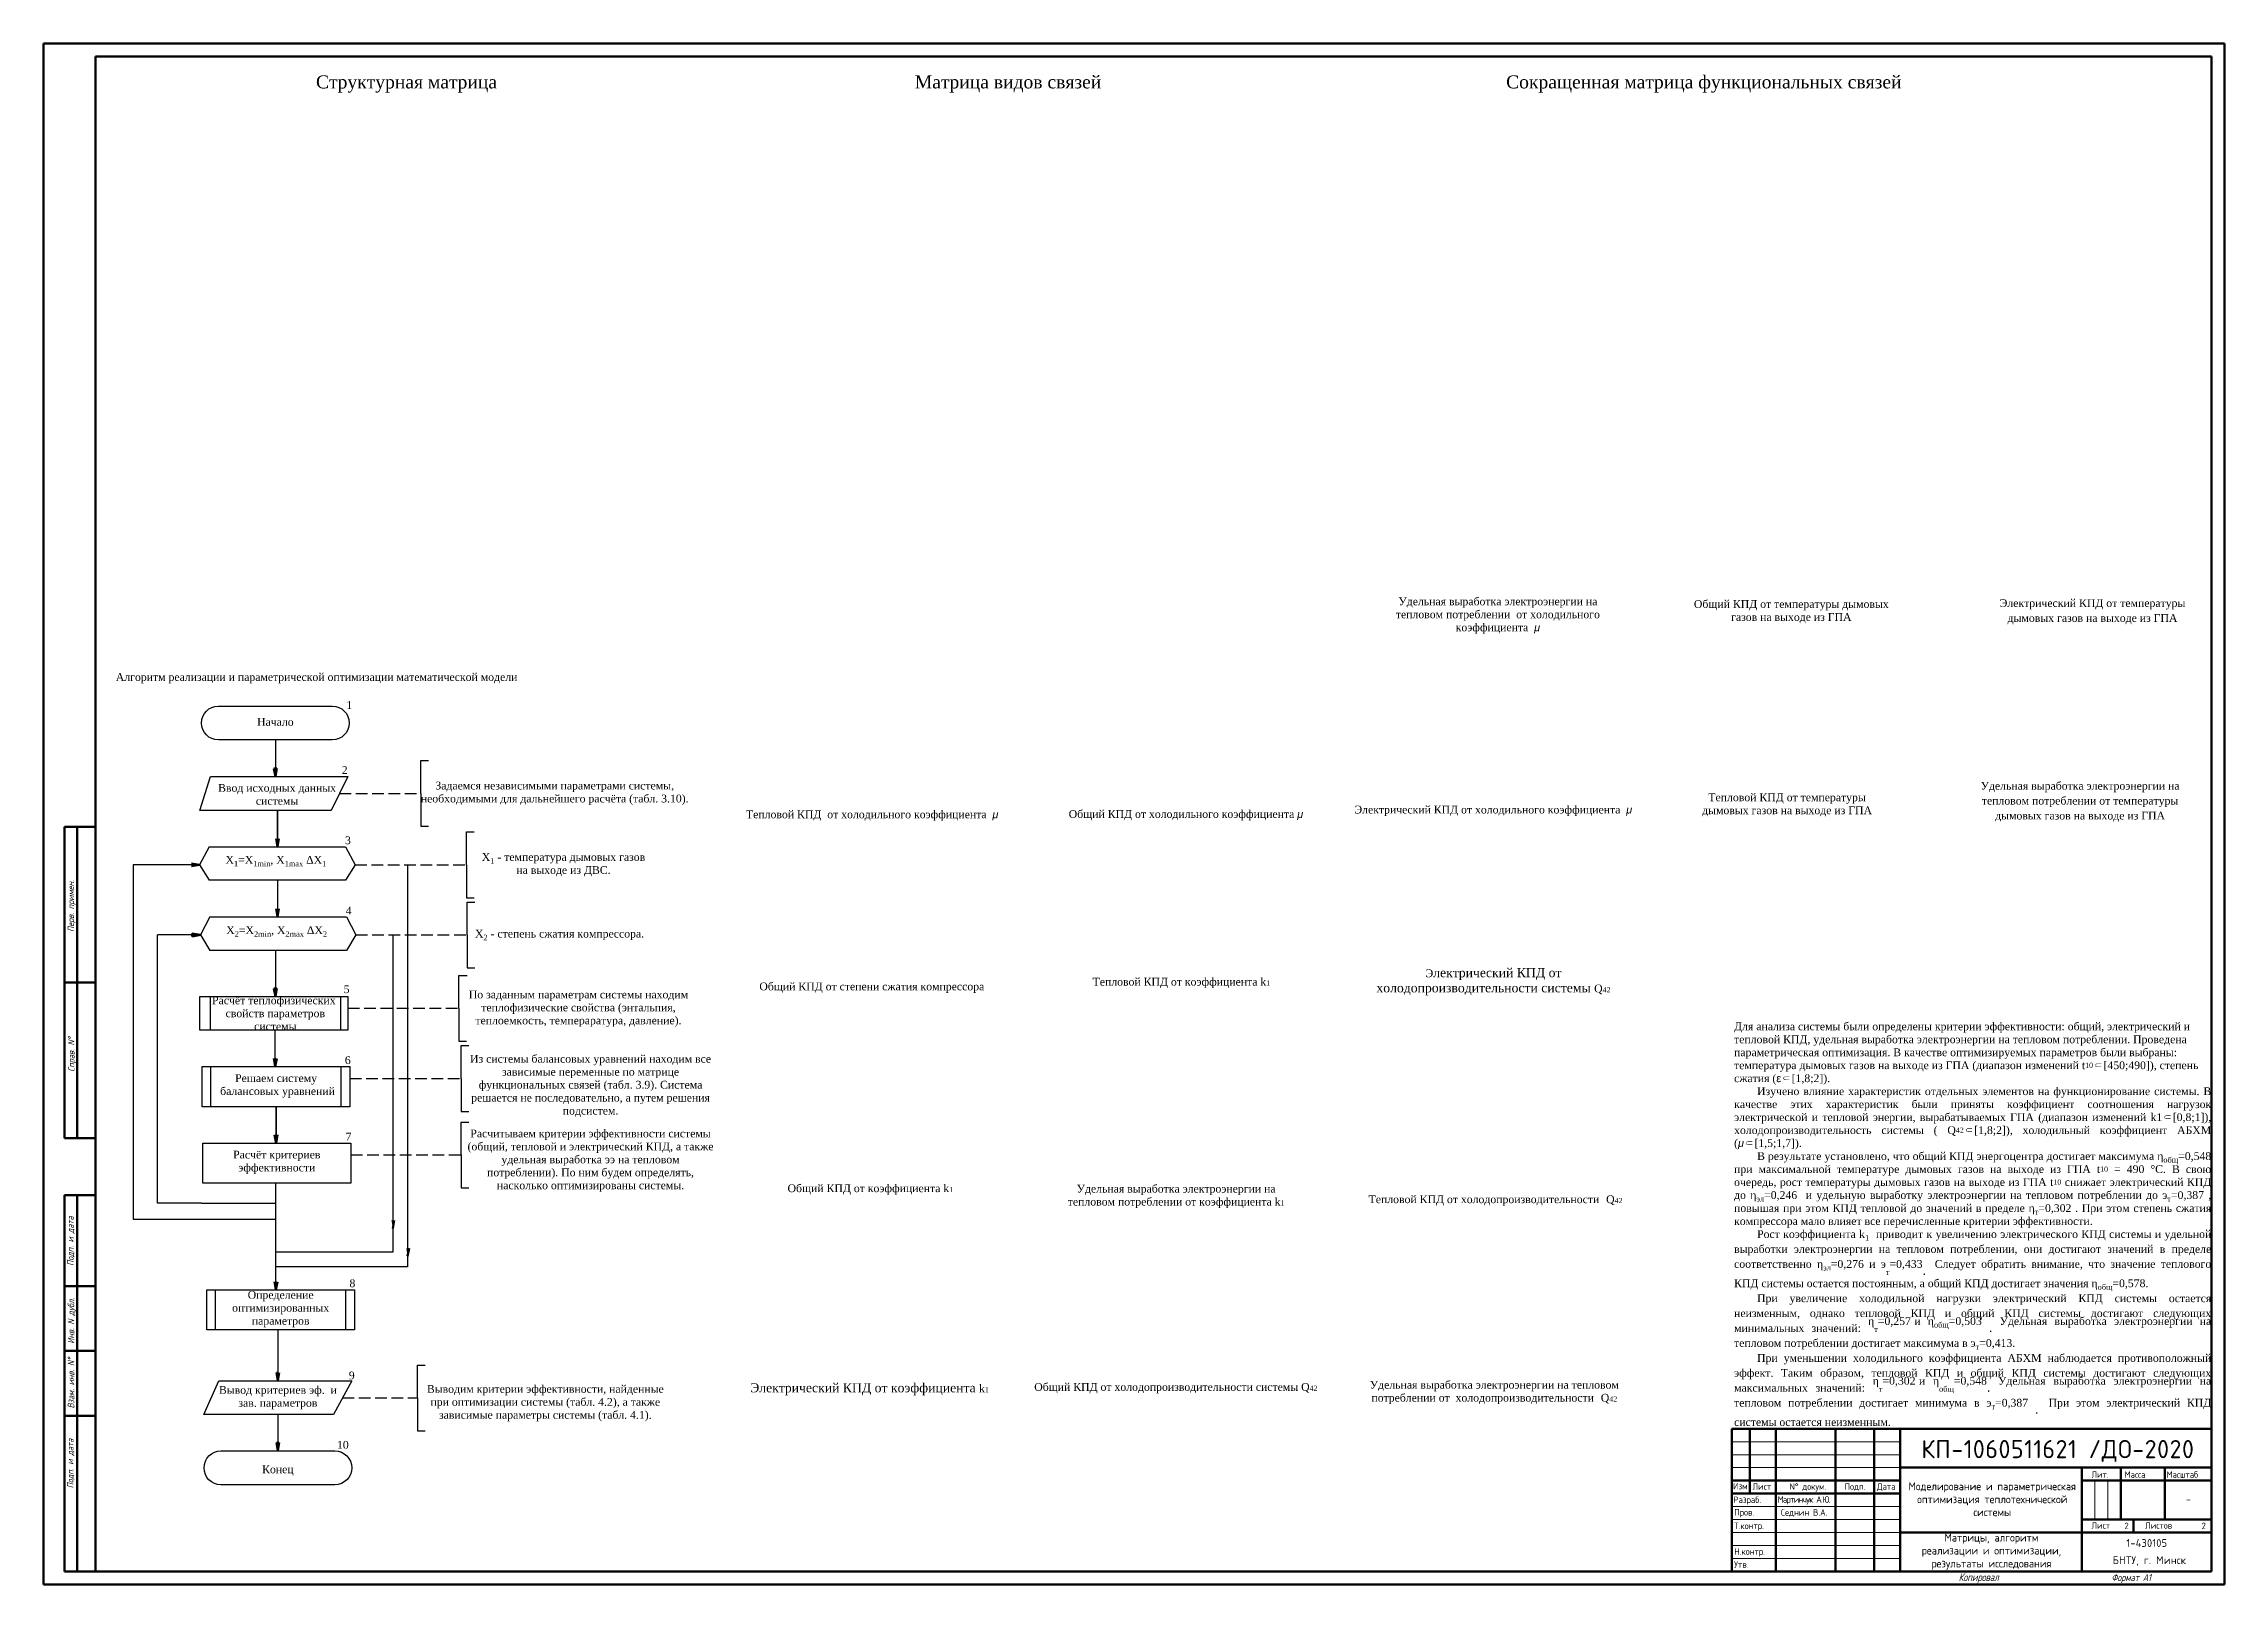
# Model space of a CAD drawing. Extents: x 1596 to 4332, y -1814 to 594.
# Drawn here: x 3160 to 4001, y 0 to 594 of the extents above; entities that cross this region are included whole.
import ezdxf

# ---------------------------------------------------------------- set-up
doc = ezdxf.new("R2010")
doc.units = 0
doc.header["$MEASUREMENT"] = 0
doc.linetypes.add('DASHED', pattern=[7, 5, -2, 0])
doc.linetypes.add('осеваяX2', pattern=[101.6, 63.5, -12.7, 12.7, -12.7])
for name, color, linetype, lineweight in [('block', 7, 'Continuous', 50), ('линии', 7, 'Continuous', 30), ('Основная', 7, 'Continuous', 50), ('основной', 7, 'Continuous', 50), ('Позиции', 7, 'Continuous', 25), ('тонкая', 7, 'Continuous', 15)]:
    doc.layers.add(name, color=color, linetype=linetype, lineweight=lineweight)
doc.layers.add('текст', color=250, linetype='Continuous')
doc.styles.add('ГОСТ 2.304', font='isocpeur.ttf', dxfattribs={"height": 5})
doc.styles.add('МОЙСКИЙ', font='timesi.ttf')
doc.styles.add('Размер', font='GOST_Common.ttf')
doc.styles.add('стиль1', font='romans.shx', dxfattribs={"width": 0.75, "oblique": 15, "height": 3.5})

msp = doc.modelspace()

# ---------------------------------------------------------------- texts
at = {"color": 7, "attachment_point": 1, "style": 'МОЙСКИЙ'}
for s, insert, char_height, width in [('{\\fTimes New Roman|b0|i0|c204|p18;Структурная матрица}', (3265.48, 581.74), 5, 94.1277), ('{\\fTimes New Roman|b0|i0|c204|p18;Матрица видов связей}', (3496.41, 581.74), 5, 94.1277), ('{\\fTimes New Roman|b0|i0|c204|p18;Сокращенная матрица функциональных связей}', (3724.44, 581.74), 5, 170.8128), ('\\pxqc;{\\fTimes New Roman Cyr|b0|i0|c204|p18;\\C256;Удельная выработка электроэнергии на тепловом потреблении  от холодильного коэффициента\\fTimes New Roman|b0|i0|c0|p18;  \\fArial|b0|i1|c0|p34;μ}', (3673.68, 380.47), 3, 95.1929), ('\\pxqc;{\\fTimes New Roman Cyr|b0|i0|c204|p18;\\C256;Общий КПД от температуры дымовых газов на выходе из ГПА}', (3793.25, 379.45), 3, 82.3421), ('\\pxsm1.15,qc;{\\fTimes New Roman Cyr|b0|i0|c204|p18;\\C256;Электрический КПД от температуры дымовых газов на выходе из ГПА}', (3906.93, 379.82), 3, 87.2934), ('\\pxqc,t28;{\\fTimes New Roman|b0|i0|c204|p18;Алгоритм реализации и параметрической оптимизации математической модели}', (3166.07, 351.31), 3, 199.2938), ('\\pxqc;{\\fTimes New Roman Cyr|b0|i0|c204|p18;\\C256;Тепловой КПД от температуры дымовых газов на выходе из ГПА}', (3795.42, 304.93), 3, 74.75), ('\\pxsm1.15,qc;{\\fTimes New Roman Cyr|b0|i0|c204|p18;\\C256;Удельная выработка электроэнергии на тепловом потреблении от температуры дымовых газов на выходе из ГПА}', (3903.32, 309.39), 3, 84.9555), ('\\pxqc;{\\fTimes New Roman Cyr|b0|i0|c204|p18;\\C256;Тепловой КПД  от холодильного коэффициента\\fTimes New Roman|b0|i0|c0|p18;  \\fArial|b0|i1|c0|p34;μ}', (3431.79, 298.36), 3, 96.3608), ('{\\fTimes New Roman Cyr|b0|i0|c204|p18;\\C256;Общий КПД от холодильного коэффициента\\fTimes New Roman|b0|i0|c0|p18; \\fArial|b0|i1|c0|p34;μ}', (3555.76, 298.5), 3, 94.1277), ('\\pxqc;{\\fTimes New Roman Cyr|b0|i0|c204|p18;\\C256;Электрический КПД от холодильного коэффициента\\fTimes New Roman|b0|i0|c0|p18;  \\fArial|b0|i1|c0|p34;μ}', (3665.69, 300.2), 3, 107.6189), ('\\pxqc;{\\fTimes New Roman|b0|i0|c204|p18;\\C256;Э\\fTimes New Roman Cyr|b0|i0|c204|p18;\\H1.16667x;лектрический\\fTimes New Roman|b0|i0|c0|p18; \\fTimes New Roman Cyr|b0|i0|c204|p18;КПД от холодопроизводительности системы \\fTimes New Roman Cyr|b0|i0|c0|p18;\\H0.85714x;Q\\fTimes New Roman Cyr|b0|i0|c204|p18;\\H0.66667x;42}', (3672.5, 237.58), 3, 94.1277), ('\\pxqc;{\\fTimes New Roman Cyr|b0|i0|c204|p18;\\C256;Общий КПД от степени сжатия компрессора}', (3432.77, 232.03), 3, 94.1277), ('\\pxqc;{\\fTimes New Roman Cyr|b0|i0|c204|p18;\\C256;Тепловой КПД от коэффициента \\fTimes New Roman Cyr|b0|i0|c0|p18;k\\H0.66667x;1\\fTimes New Roman Cyr|b0|i0|c204|p18;\\H1.49999x; }', (3552.16, 233.84), 3, 94.1277), ('\\A1;{\\fTimes New Roman|b0|i0|c204|p18;Для анализа системы были определены критерии эффективности: общий, электрический и тепловой КПД, удельная выработка электроэнергии на тепловом потреблении. Проведена параметрическая оптимизация. В качестве оптимизируемых параметров были выбраны: \\fTimes New Roman Cyr|b0|i0|c204|p18;\\C256;температура дымовых газов на выходе из ГПА\\fTimes New Roman|b0|i0|c204|p18; \\C7;(диапазон изменений \\fTimes New Roman|b0|i0|c0|p18;t\\H0.66667x;10\\fTimes New Roman|b0|i0|c204|p18;\\H1.5x;⸦[\\fTimes New Roman|b0|i0|c0|p18;450\\fTimes New Roman|b0|i0|c204|p18;;\\fTimes New Roman|b0|i0|c0|p18;490\\fTimes New Roman|b0|i0|c204|p18;]), степень сжатия (\\fArial|b0|i0|c0|p34;\\C256;ε\\fTimes New Roman|b0|i0|c204|p18;\\C7;⸦[1,8;2]). \\P\\pxi2.95417,qj;Изучено влияние характеристик отдельных элементов на функционирование системы. В качестве этих характеристик были приняты коэффициент \\fTimes New Roman Cyr|b0|i0|c204|p18;\\C256;соотношения нагрузок электрической и тепловой энергии, вырабатываемых ГПА\\fTimes New Roman|b0|i0|c204|p18;\\C7; (диапазон изменений \\fTimes New Roman|b0|i0|c0|p18;k1\\fTimes New Roman|b0|i0|c204|p18;⸦[0,8;1])\\C256;,\\C7; \\fTimes New Roman Cyr|b0|i0|c204|p18;\\C256;холодопроизводительность системы\\fTimes New Roman|b0|i0|c204|p18;\\C7; ( \\fTimes New Roman|b0|i0|c0|p18;Q\\fTimes New Roman|b0|i0|c204|p18;\\H0.66667x;42\\H1.5x;⸦[1,8;2]), \\fTimes New Roman Cyr|b0|i0|c204|p18;\\C256;холодильный коэффициент АБХМ \\fTimes New Roman|b0|i0|c204|p18;\\C7;(\\fArial|b0|i1|c0|p34;\\C256;μ\\fTimes New Roman|b0|i0|c204|p18;\\C7;⸦[1,5;1,7])\\fTimes New Roman Cyr|b0|i0|c204|p18;\\C256;. \\fTimes New Roman|b0|i0|c204|p18;\\C7;\\PВ результате установлено, что общий КПД энергоцентра достигает максимума \\fTimes New Roman|b0|i0|c0|p18;η\\fTimes New Roman|b0|i0|c204|p18;\\H0.7x;\\S^ общ;\\H1.42857x;=0,548 \\fTimes New Roman Cyr|b0|i0|c204|p18;\\C256;при максимальной температуре дымовых газов на выходе из ГПА \\fTimes New Roman|b0|i0|c0|p18;\\H0.99999x;\\C7;t\\H0.66667x;10\\H1.50001x;\\C256; \\fTimes New Roman|b0|i0|c204|p18;= 490 \\fTimes New Roman|b0|i0|c0|p18;%%D\\fTimes New Roman|b0|i0|c204|p18;С\\fTimes New Roman|b0|i0|c0|p18;. \\fTimes New Roman Cyr|b0|i0|c204|p18;В свою очередь, рост температуры дымовых газов на выходе из ГПА \\fTimes New Roman|b0|i0|c0|p18;\\H0.99999x;\\C7;t\\H0.66667x;10\\fTimes New Roman|b0|i0|c204|p18;\\H1.50001x;\\C256; \\fTimes New Roman Cyr|b0|i0|c204|p18;снижает электрический КПД до \\fTimes New Roman|b0|i0|c0|p18;\\C7;η\\fTimes New Roman|b0|i0|c204|p18;\\H0.7x;\\S^ эл;\\H1.42857x;=0,246\\fTimes New Roman Cyr|b0|i0|c204|p18;\\C256;  и удельную выработку электроэнергии на тепловом потреблении до \\fTimes New Roman|b0|i0|c204|p18;\\C7;э\\H0.7x;\\S^ т;\\H1.42857x;=0,387\\fTimes New Roman|b0|i0|c0|p18;\\C256; , \\fTimes New Roman Cyr|b0|i0|c204|p18;повышая при этом КПД тепловой до значений в пределе \\fTimes New Roman|b0|i0|c0|p18;\\C7;η\\fTimes New Roman|b0|i0|c204|p18;\\H0.7x;\\S^ т;\\H1.42857x;=0,302\\fTimes New Roman|b0|i0|c0|p18;\\C256; . \\fTimes New Roman Cyr|b0|i0|c204|p18;При\\fTimes New Roman|b0|i0|c0|p18; \\fTimes New Roman Cyr|b0|i0|c204|p18;этом степень сжатия компрессора мало влияет все перечисленные критерии эффективности.\\P\\psm1.15;\\H0.99999x;Рост коэффициента \\fTimes New Roman|b0|i0|c0|p18;\\H1.00001x;\\C7;k\\fTimes New Roman|b0|i0|c204|p18;\\H0.7x;\\S^ 1;\\fTimes New Roman Cyr|b0|i0|c204|p18;\\H1.42856x;\\C256;  приводит к увеличению электрического КПД системы и удельной выработки электроэнергии на тепловом потреблении, они достигают значений в пределе соответственно\\fTimes New Roman Cyr|b0|i0|c0|p18; \\fTimes New Roman|b0|i0|c0|p18;\\H1.00001x;\\C7;η\\fTimes New Roman|b0|i0|c204|p18;\\H0.7x;\\S^ эл;\\H1.42857x;=0,2\\fTimes New Roman|b0|i0|c0|p18;76\\fTimes New Roman Cyr|b0|i0|c0|p18;\\H0.99999x;\\C256; \\fTimes New Roman Cyr|b0|i0|c204|p18;и\\fTimes New Roman Cyr|b0|i0|c0|p18; \\fTimes New Roman|b0|i0|c204|p18;\\H1.00001x;\\C7;э\\H0.7x;\\S^ т;\\H1.42857x;=0,\\fTimes New Roman|b0|i0|c0|p18;433\\H1.16666x;\\C256;\\S^ . ;\\fTimes New Roman|b0|i0|c204|p18;\\H0.85714x; \\fTimes New Roman Cyr|b0|i0|c204|p18;\\H1x;Следует обратить внимание, что значение теплового КПД системы остается постоянным, а общий КПД достигает значения \\fTimes New Roman|b0|i0|c0|p18;\\H1.00001x;\\C7;η\\fTimes New Roman|b0|i0|c204|p18;\\H0.7x;\\S^ общ;\\H1.42857x;=0,578.\\P\\pi2.95417;\\A0;\\fTimes New Roman Cyr|b0|i0|c204|p18;\\H0.99999x;\\C256;При увеличение холодильной нагрузки электрический КПД системы остается неизменным, однако тепловой КПД и общий КПД системы достигают следующих минимальных значений: \\A1;\\fTimes New Roman|b0|i0|c0|p18;\\H1.00001x;\\C7;η\\fTimes New Roman|b0|i0|c204|p18;\\H0.7x;\\S^ т;\\H1.42857x;=0,257\\fTimes New Roman|b0|i0|c0|p18;\\H1.16666x;\\C256;\\S^  ;\\fTimes New Roman Cyr|b0|i0|c204|p18;\\H0.85714x;и \\fTimes New Roman|b0|i0|c0|p18;\\H1.00001x;\\C7;η\\fTimes New Roman|b0|i0|c204|p18;\\H0.7x;\\S^ общ;\\H1.42857x;=0,503\\fTimes New Roman Cyr|b0|i0|c204|p18;\\H0.99999x;\\C256; \\fTimes New Roman|b0|i0|c0|p18;\\H1.16667x;\\S^ .;\\fTimes New Roman Cyr|b0|i0|c204|p18;\\H0.85714x; Удельная выработка электроэнергии на тепловом потреблении достигает максимума в \\fTimes New Roman|b0|i0|c204|p18;\\H1.00001x;\\C7;э\\H0.7x;\\S^ т;\\H1.42857x;=0,\\fTimes New Roman|b0|i0|c0|p18;4\\fTimes New Roman|b0|i0|c204|p18;1\\fTimes New Roman|b0|i0|c0|p18;3\\fTimes New Roman Cyr|b0|i0|c204|p18;\\H0.99999x;\\C256;.\\fTimes New Roman|b0|i0|c204|p18;\\P\\A0;\\fTimes New Roman Cyr|b0|i0|c204|p18;При уменьшении холодильного коэффициента АБХМ наблюдается противоположный эффект. Таким образом, тепловой КПД и общий КПД системы достигают следующих максимальных значений: \\A1;\\fTimes New Roman|b0|i0|c0|p18;\\H1.00001x;\\C7;η\\fTimes New Roman|b0|i0|c204|p18;\\H0.7x;\\S^ т;\\H1.42857x;=0,302\\fTimes New Roman|b0|i0|c0|p18;\\H1.16666x;\\C256;\\S^  ;\\fTimes New Roman Cyr|b0|i0|c204|p18;\\H0.85714x;и \\fTimes New Roman|b0|i0|c0|p18;\\H1.00001x;\\C7;η\\fTimes New Roman|b0|i0|c204|p18;\\H0.7x;\\S^ общ;\\H1.42857x;=0,548\\fTimes New Roman|b0|i0|c0|p18;\\H1.16666x;\\C256;\\S^ .;\\fTimes New Roman Cyr|b0|i0|c204|p18;\\H0.85714x; Удельная выработка электроэнергии на тепловом потреблении достигает минимума в \\fTimes New Roman|b0|i0|c204|p18;\\H1.00001x;\\C7;э\\H0.7x;\\S^ т;\\H1.42857x;=0,387\\fTimes New Roman Cyr|b0|i0|c204|p18;\\H0.99999x;\\C256; \\fTimes New Roman|b0|i0|c0|p18;\\H1.16667x;\\S^ . ;\\fTimes New Roman|b0|i0|c204|p18;\\H0.85714x; \\fTimes New Roman Cyr|b0|i0|c204|p18;При этом электрический КПД системы остается неизменным.}', (3812.36, 216.63), 3, 181.4533), ('\\pxsm1.15,qc;{\\fTimes New Roman|b0|i0|c204|p18; \\fTimes New Roman Cyr|b0|i0|c204|p18;\\C256;Общий КПД от коэффициента \\fTimes New Roman Cyr|b0|i0|c0|p18;k\\H0.66667x;1}', (3431.63, 154.21), 3, 94.1277), ('\\pxqc;{\\fTimes New Roman Cyr|b0|i0|c204|p18;\\C256;Удельная выработка электроэнергии на тепловом потреблении от коэффициента \\fTimes New Roman Cyr|b0|i0|c0|p18;k\\H0.66667x;1\\fTimes New Roman Cyr|b0|i0|c204|p18;\\H1.49999x; }', (3552.16, 154.05), 3, 90.0578), ('\\pxqc;{\\fTimes New Roman Cyr|b0|i0|c204|p18;\\C256;Тепловой КПД от холодопроизводительности\\H1.16667x;  \\fTimes New Roman Cyr|b0|i0|c0|p18;\\H0.85714x;Q\\fTimes New Roman Cyr|b0|i0|c204|p18;\\H0.66667x;42}', (3672.5, 149.97), 3, 95.7478), ('\\pxqc;{\\fTimes New Roman|b0|i0|c204|p18; \\fTimes New Roman Cyr|b0|i0|c204|p18;\\H1.16667x;\\C256;Электрический КПД от коэффициента \\fTimes New Roman Cyr|b0|i0|c0|p18;\\H0.85714x;k\\H0.66667x;1\\fTimes New Roman Cyr|b0|i0|c204|p18;\\H1.75x; }', (3431.32, 77.55), 3, 94.1277), ('\\pxqc;{\\fTimes New Roman Cyr|b0|i0|c204|p18;\\C256;Общий КПД от холодопроизводительности системы \\fTimes New Roman Cyr|b0|i0|c0|p18;Q\\fTimes New Roman Cyr|b0|i0|c204|p18;\\H0.66667x;42\\fTimes New Roman|b0|i0|c0|p18;\\H1.75x; }', (3543.47, 77.61), 3, 107.2463), ('\\pxqc;{\\fTimes New Roman|b0|i0|c204|p18;\\C256;Удельная выработка электроэнергии на тепловом потреблении от \\fTimes New Roman Cyr|b0|i0|c204|p18; холодопроизводительности\\H1.16667x;  \\fTimes New Roman Cyr|b0|i0|c0|p18;\\H0.85714x;Q\\fTimes New Roman Cyr|b0|i0|c204|p18;\\H0.66667x;42}', (3672.5, 78.46), 3, 94.7939)]:
    msp.add_mtext(s, dxfattribs=dict(at, insert=insert, char_height=char_height, width=width))
at = {"attachment_point": 1, "style": 'Размер'}
for s, width, insert, char_height in [('{\\fGOST Common|b0|i0|c204|p34;\\T0.75;Мартинчук А.Ю.}', 45.3258, (3829.14, 33.98), 2.5), ('Седнин В.А.', 45.3258, (3830.43, 28.98), 2.5), ('-', 45.3258, (3986.6, 34.37), 3), ('\\pxqc;Матрицы, алгоритм \\Pреализации и оптимизации,\\Pрезультаты исследования', 69.2254, (3876.99, 19.51), 3), ('2', 45.3258, (3962.9, 23.79), 2.5), ('2', 45.3258, (3992.66, 23.79), 2.5)]:
    msp.add_mtext_dynamic_manual_height_columns(s, width=width, gutter_width=50, heights=[0], dxfattribs=dict(at, insert=insert, char_height=char_height))
at = {"layer": 'Основная', "color": 7, "style": 'стиль1', "oblique": 15, "width": 0.75}
for s, p in [('Перв. примен.', (3172.19, 251.51)), ('Справ. N%%d', (3172.35, 197.63)), ('Подп. и дата', (3172.01, 122.77)), ('Инв. N дубл.', (3172.26, 92.75)), ('Взам. инв. N%%d', (3172.26, 67.82)), ('Подп. и дата', (3171.96, 37.03))]:
    msp.add_text(s, height=2.5, rotation=90, dxfattribs=at).set_placement(p)
at = {"layer": 'Позиции', "char_height": 3, "attachment_point": 5, "style": 'ГОСТ 2.304'}
for s, width, heights, insert in [('{\\fTimes New Roman|b0|i0|c204|p18;1}', 20.9174, [0], (3278.3, 339.01)), ('{\\fTimes New Roman|b0|i0|c204|p18;Начало}', 20.9174, [0], (3249.81, 332.48)), ('{\\fTimes New Roman|b0|i0|c204|p18;2}', 20.9174, [0], (3276.55, 313.95)), ('{\\fTimes New Roman|b0|i0|c204|p18;Ввод исходных данных системы}', 51.0624, [0], (3250.47, 304.54)), ('{\\fTimes New Roman|b0|i0|c204|p18;Задаемся независимыми параметрами системы, необходимыми для дальнейшего расчёта (табл. 3.10). }', 107.2419, [0], (3357.53, 304.97)), ('{\\fTimes New Roman|b0|i0|c204|p18;3}', 20.9174, [0], (3277.8, 286.84)), ('\\A1;{\\fTimes New Roman|b0|i0|c204|p18;X\\H0.7x;\\S^ 1;\\H1.42857x;=X\\H0.7x;\\S^ 1min;\\H1.42857x;, X\\H0.7x;\\S^ 1max;\\H1.42857x; ΔX\\H0.7x;\\S^ 1;}', 81.4124, [0], (3250.02, 278.82)), ('\\A1;{\\fTimes New Roman|b0|i0|c204|p18;X\\H0.7x;\\S^ 1;\\H1.42857x; - температура дымовых газов на выходе из ДВС.}', 66.8694, [0], (3360.92, 277.43)), ('{\\fTimes New Roman|b0|i0|c204|p18;4}', 20.9174, [0], (3278.09, 259.77)), ('\\A1;{\\fTimes New Roman|b0|i0|c204|p18;X\\H0.7x;\\S^ 2;\\H1.42857x;=X\\H0.7x;\\S^ 2min;\\H1.42857x;, X\\H0.7x;\\S^ 2max;\\H1.42857x; ΔX\\H0.7x;\\S^ 2;}', 81.4124, [0], (3250.31, 251.71)), ('\\A1;{\\fTimes New Roman|b0|i0|c204|p18;X\\H0.7x;\\S^ 2;\\H1.42857x; - степень сжатия компрессора.}', 82.8352, [4.23], (3359.4, 250.36)), ('{\\fTimes New Roman|b0|i0|c204|p18;5}', 20.9174, [0], (3277.28, 229.43)), ('{\\fTimes New Roman|b0|i0|c204|p18;По заданным параметрам системы находим теплофизические свойства (энтальпия, теплоемкость, темпераратура, давление).}', 95.4259, [0], (3366.7, 221.93)), ('{\\fTimes New Roman|b0|i0|c204|p18;Расчёт теплофизических\\P свойств параметров\\P системы}', 81.4124, [0], (3249.22, 220.13)), ('{\\fTimes New Roman|b0|i0|c204|p18;6}', 20.9174, [0], (3277.74, 202.1)), ('{\\fTimes New Roman|b0|i0|c204|p18;Из системы балансовых уравнений находим все зависимые переменные по матрице функциональных связей (табл. 3.9). Система решается не последовательно, а путем решения подсистем.}', 95.4259, [0], (3371.36, 192.19)), ('{\\fTimes New Roman|b0|i0|c204|p18;Решаем систему\\P балансовых уравнений}', 81.4124, [0], (3250.08, 192.18)), ('{\\fTimes New Roman|b0|i0|c204|p18;7}', 20.9174, [0], (3278.03, 172.65)), ('{\\fTimes New Roman|b0|i0|c204|p18;Расчитываем критерии эффективности системы (общий, тепловой и электрический КПД, а также удельная выработка ээ на тепловом потреблении). По ним будем определять, насколько оптимизированы системы.}', 95.4259, [0], (3371.35, 163.35)), ('{\\fTimes New Roman|b0|i0|c204|p18;Расчёт критериев \\Pэффективности}', 81.4124, [0], (3250.36, 162.72)), ('{\\fTimes New Roman|b0|i0|c204|p18;Определение \\Pоптимизированных\\Pпараметров}', 81.4124, [0], (3251.85, 106.14)), ('{\\fTimes New Roman|b0|i0|c204|p18;8}', 20.9174, [0], (3279.51, 116.06)), ('{\\fTimes New Roman|b0|i0|c204|p18;Вывод критериев эф.  и зав. параметров}', 50.2315, [0], (3250.78, 71.98)), ('{\\fTimes New Roman|b0|i0|c204|p18;9}', 20.9174, [0], (3279.27, 80.54)), ('{\\fTimes New Roman|b0|i0|c204|p18;Выводим критерии эффективности, найденные при оптимизации системы (табл. 4.2), а также зависимые параметры системы (табл. 4.1).}', 95.4259, [0], (3353.92, 69.86)), ('{\\fTimes New Roman|b0|i0|c204|p18;10}', 20.9174, [0], (3275.84, 53.78)), ('{\\fTimes New Roman|b0|i0|c204|p18;Конец}', 20.9174, [0], (3250.78, 43.91))]:
    msp.add_mtext_dynamic_manual_height_columns(s, width=width, gutter_width=25, heights=heights, dxfattribs=dict(at, insert=insert))
at = {"layer": 'текст', "style": 'Размер'}
for s, p in [('Лит.', (3950.16, 41.07)), ('Масса', (3962.94, 41.07)), ('Масштаб', (3979.12, 41.07)), ('Изм', (3811.98, 36.61)), ('Разраб.', (3812.1, 31.36)), ('Лист', (3819.46, 36.46)), ('N%%d докум. ', (3833.74, 36.46)), ('Подп.', (3854.99, 36.46)), ('Дата', (3867.45, 36.46)), ('Пров.', (3812.4, 26.53)), ('Т.контр.', (3812.4, 21.33)), ('Лист', (3950.16, 21.45)), ('Листов', (3970.88, 21.45)), ('Утв.', (3812.4, 6.39)), ('Н.контр.', (3812.4, 11.41))]:
    msp.add_text(s, height=2.5, dxfattribs=at).set_placement(p)
at = {"layer": 'текст', "color": 7, "linetype": 'ByBlock', "lineweight": 25, "attachment_point": 1, "style": 'Размер'}
for s, insert, char_height, width in [('{\\T1.05;КП-1060511621 /ДО-2020}', (3884.59, 55.65), 7, 120.8617), ('\\pxqc;{\\C256;Моделирование и параметрическая оптимизация теплотехнической системы}', (3879.42, 39.29), 3, 64.9944), ('{\\T1.05;1-430105}', (3963.69, 17.45), 3, 66.8255), ('{\\T1.05;БНТУ, г. Минск}', (3958.37, 10.84), 3, 66.8255)]:
    msp.add_mtext(s, dxfattribs=dict(at, insert=insert, char_height=char_height, width=width))
at = {"layer": 'тонкая', "color": 7, "style": 'стиль1', "oblique": 15, "width": 0.75}
for s, height, p in [('Копировал', 3, (3898.97, 1.25)), ('Формат А1', 2.75, (3957.9, 1.25))]:
    msp.add_text(s, height=height, dxfattribs=at).set_placement(p)

# ---------------------------------------------------------------- hatches: boundary and pattern name
at = {"layer": 'block'}
h = msp.add_hatch(color=7, dxfattribs=at)
h.dxf.hatch_style = 1
h.paths.add_polyline_path([(3249.26, 314.56), (3249.81, 314.56), (3250.35, 314.56), (3249.81, 311.45)])
h = msp.add_hatch(color=7, dxfattribs=at)
h.dxf.hatch_style = 1
h.paths.add_polyline_path([(3250.06, 287.49), (3250.6, 287.49), (3251.15, 287.49), (3250.6, 284.39)])
h = msp.add_hatch(color=7, dxfattribs=at)
h.dxf.hatch_style = 1
h.paths.add_polyline_path([(3250.06, 287.49), (3250.6, 287.49), (3251.15, 287.49), (3250.6, 284.39)])
h = msp.add_hatch(color=7, dxfattribs=at)
h.dxf.hatch_style = 1
h.paths.add_polyline_path([(3217.49, 277.96), (3217.49, 277.42), (3217.49, 276.87), (3220.59, 277.42)])
h = msp.add_hatch(color=7, dxfattribs=at)
h.dxf.hatch_style = 1
h.paths.add_polyline_path([(3250.06, 260.43), (3250.6, 260.43), (3251.15, 260.43), (3250.6, 257.32)])
h = msp.add_hatch(color=7, dxfattribs=at)
h.dxf.hatch_style = 1
h.paths.add_polyline_path([(3250.06, 260.43), (3250.6, 260.43), (3251.15, 260.43), (3250.6, 257.32)])
h = msp.add_hatch(color=7, dxfattribs=at)
h.dxf.hatch_style = 1
h.paths.add_polyline_path([(3217.78, 250.9), (3217.78, 250.36), (3217.78, 249.81), (3220.88, 250.36)])
h = msp.add_hatch(color=7, dxfattribs=at)
h.dxf.hatch_style = 1
h.paths.add_polyline_path([(3249.26, 229.77), (3249.81, 229.77), (3250.35, 229.77), (3249.81, 226.67)])
h = msp.add_hatch(color=7, dxfattribs=at)
h.dxf.hatch_style = 1
h.paths.add_polyline_path([(3249.24, 202.71), (3249.79, 202.71), (3250.34, 202.71), (3249.79, 199.6)])
h = msp.add_hatch(color=7, dxfattribs=at)
h.dxf.hatch_style = 1
h.paths.add_polyline_path([(3249.24, 202.71), (3249.79, 202.71), (3250.34, 202.71), (3249.79, 199.6)])
h = msp.add_hatch(color=7, dxfattribs=at)
h.dxf.hatch_style = 1
h.paths.add_polyline_path([(3249.53, 173.25), (3250.08, 173.25), (3250.62, 173.25), (3250.08, 170.15)])
h = msp.add_hatch(color=7, dxfattribs=at)
h.dxf.hatch_style = 1
h.paths.add_polyline_path([(3249.53, 173.25), (3250.08, 173.25), (3250.62, 173.25), (3250.08, 170.15)])
h = msp.add_hatch(color=7, dxfattribs=at)
h.dxf.hatch_style = 1
h.paths.add_polyline_path([(3294.56, 140.32), (3295.11, 140.32), (3295.66, 140.32), (3295.11, 137.22)])
h = msp.add_hatch(color=7, dxfattribs=at)
h.dxf.hatch_style = 1
h.paths.add_polyline_path([(3294.56, 140.32), (3295.11, 140.32), (3295.66, 140.32), (3295.11, 137.22)])
h = msp.add_hatch(color=7, dxfattribs=at)
h.dxf.hatch_style = 1
h.paths.add_polyline_path([(3300.28, 129.57), (3300.82, 129.57), (3301.37, 129.57), (3300.82, 126.47)])
h = msp.add_hatch(color=7, dxfattribs=at)
h.dxf.hatch_style = 1
h.paths.add_polyline_path([(3300.28, 129.57), (3300.82, 129.57), (3301.37, 129.57), (3300.82, 126.47)])
h = msp.add_hatch(color=7, dxfattribs=at)
h.dxf.hatch_style = 1
h.paths.add_polyline_path([(3249.48, 116.67), (3250.03, 116.67), (3250.57, 116.67), (3250.03, 113.57)])
h = msp.add_hatch(color=7, dxfattribs=at)
h.dxf.hatch_style = 1
h.paths.add_polyline_path([(3249.48, 116.67), (3250.03, 116.67), (3250.57, 116.67), (3250.03, 113.57)])
h = msp.add_hatch(color=7, dxfattribs=at)
h.dxf.hatch_style = 1
h.paths.add_polyline_path([(3250.23, 81.61), (3250.78, 81.61), (3251.33, 81.61), (3250.78, 78.51)])
h = msp.add_hatch(color=7, dxfattribs=at)
h.dxf.hatch_style = 1
h.paths.add_polyline_path([(3250.23, 54.55), (3250.78, 54.55), (3251.33, 54.55), (3250.78, 51.44)])

# ---------------------------------------------------------------- linework, layer by layer
for p, q in [((3249.81, 325.45), (3249.81, 311.45)), ((3305.94, 304.96), (3305.94, 317.64)), ((3305.94, 317.64), (3308.89, 317.64)), ((3305.94, 304.96), (3305.94, 292.28)), ((3250.6, 298.39), (3250.6, 286.78)), ((3250.6, 284.39), (3250.6, 298.39)), ((3250.6, 298.39), (3250.6, 286.78)), ((3305.94, 292.28), (3308.89, 292.28)), ((3323.51, 277.42), (3323.51, 290.1)), ((3323.51, 290.1), (3326.46, 290.1)), ((3204.09, 277.42), (3194.97, 277.42)), ((3194.97, 277.42), (3194.98, 140.84)), ((3220.59, 277.42), (3204.09, 277.42)), ((3250.6, 271.49), (3250.6, 257.32)), ((3300.82, 277.42), (3300.82, 122.47)), ((3323.51, 277.42), (3323.51, 264.74)), ((3323.51, 264.74), (3326.46, 264.74)), ((3323.79, 250.36), (3323.79, 263.03)), ((3323.79, 263.03), (3326.75, 263.03)), ((3204.37, 152.18), (3204.37, 250.36)), ((3220.88, 250.36), (3204.37, 250.36)), ((3249.81, 244.43), (3249.81, 226.67)), ((3295.11, 250.36), (3295.11, 128.1)), ((3323.79, 250.36), (3323.79, 237.68)), ((3323.79, 237.68), (3326.75, 237.68)), ((3320.61, 222.08), (3320.61, 234.76)), ((3320.61, 234.76), (3323.79, 234.76)), ((3204.37, 146.97), (3204.37, 226.26)), ((3320.61, 222.08), (3320.61, 209.4)), ((3249.79, 199.6), (3249.79, 213.6)), ((3320.61, 209.4), (3323.56, 209.4)), ((3321.46, 195.02), (3321.46, 207.7)), ((3321.46, 207.7), (3324.42, 207.7)), ((3321.46, 195.02), (3321.46, 182.34)), ((3250.08, 184.15), (3250.08, 172.54)), ((3250.08, 170.15), (3250.08, 184.15)), ((3321.46, 182.34), (3324.42, 182.34)), ((3321.46, 165.57), (3321.46, 178.24)), ((3321.46, 178.24), (3324.41, 178.24)), ((3321.46, 165.57), (3321.46, 152.89)), ((3250.03, 113.57), (3250.03, 154.69)), ((3321.46, 152.89), (3324.41, 152.89)), ((3221.34, 146.97), (3204.37, 146.97)), ((3221.34, 146.97), (3250.03, 146.97)), ((3194.97, 140.84), (3250.03, 140.84)), ((3295.11, 128.1), (3250.03, 128.1)), ((3300.82, 122.47), (3250.03, 122.47)), ((3250.78, 98.11), (3250.78, 78.51)), ((3304.63, 71.87), (3304.63, 84.55)), ((3304.63, 84.55), (3307.59, 84.55)), ((3304.63, 71.87), (3304.63, 59.19)), ((3250.78, 65.44), (3250.78, 51.44)), ((3304.63, 59.19), (3307.59, 59.19))]:
    msp.add_line(p, q)
at = {"linetype": 'DASHED', "ltscale": 0.9}
for p, q in [((3274.53, 304.96), (3305.94, 304.96)), ((3280.61, 277.42), (3323.51, 277.42)), ((3280.9, 250.36), (3323.79, 250.36)), ((3277.72, 222.08), (3320.61, 222.08)), ((3278.57, 195.02), (3321.46, 195.02)), ((3278.86, 165.57), (3321.46, 165.57)), ((3275.72, 71.87), (3304.63, 71.87))]:
    msp.add_line(p, q, dxfattribs=at)
at = {"layer": 'block', "color": 7}
for p, q in [((3249.81, 311.45), (3249.26, 314.56)), ((3249.26, 314.56), (3249.81, 314.56)), ((3249.81, 311.45), (3250.35, 314.56)), ((3250.35, 314.56), (3249.81, 314.56)), ((3250.6, 284.39), (3250.06, 287.49)), ((3250.6, 284.39), (3250.06, 287.49)), ((3250.6, 284.39), (3251.15, 287.49)), ((3250.6, 284.39), (3251.15, 287.49)), ((3220.59, 277.42), (3217.49, 277.96)), ((3220.59, 277.42), (3217.49, 276.87)), ((3250.6, 257.32), (3250.06, 260.43)), ((3250.6, 257.32), (3250.06, 260.43)), ((3250.6, 257.32), (3251.15, 260.43)), ((3250.6, 257.32), (3251.15, 260.43)), ((3220.88, 250.36), (3217.78, 250.9)), ((3217.78, 250.9), (3217.78, 250.36)), ((3220.88, 250.36), (3217.78, 249.81)), ((3217.78, 249.81), (3217.78, 250.36)), ((3249.81, 226.67), (3249.26, 229.77)), ((3249.26, 229.77), (3249.81, 229.77)), ((3249.81, 226.67), (3250.35, 229.77)), ((3250.35, 229.77), (3249.81, 229.77)), ((3249.79, 199.6), (3249.24, 202.71)), ((3249.79, 199.6), (3249.24, 202.71)), ((3249.79, 199.6), (3250.34, 202.71)), ((3249.79, 199.6), (3250.34, 202.71)), ((3250.08, 170.15), (3249.53, 173.25)), ((3250.08, 170.15), (3249.53, 173.25)), ((3250.08, 170.15), (3250.62, 173.25)), ((3250.08, 170.15), (3250.62, 173.25)), ((3295.11, 137.22), (3295.66, 140.32)), ((3295.11, 137.22), (3295.66, 140.32)), ((3300.82, 126.47), (3301.37, 129.57)), ((3300.82, 126.47), (3301.37, 129.57)), ((3250.03, 113.57), (3249.48, 116.67)), ((3250.03, 113.57), (3249.48, 116.67)), ((3250.03, 113.57), (3250.57, 116.67)), ((3250.03, 113.57), (3250.57, 116.67)), ((3250.78, 78.51), (3250.23, 81.61)), ((3250.23, 81.61), (3250.78, 81.61)), ((3250.78, 78.51), (3251.33, 81.61)), ((3250.78, 51.44), (3250.23, 54.55)), ((3250.23, 54.55), (3250.78, 54.55)), ((3250.78, 51.44), (3251.33, 54.55)), ((3251.33, 54.55), (3250.78, 54.55))]:
    msp.add_line(p, q, dxfattribs=at)
at = {"layer": 'линии'}
for p, q in [((3224.3, 284.39), (3220.59, 277.42)), ((3224.3, 284.39), (3250.6, 284.39)), ((3250.6, 284.39), (3276.9, 284.39)), ((3276.9, 284.39), (3280.61, 277.42)), ((3220.59, 277.42), (3224.3, 271.49)), ((3276.9, 271.49), (3224.3, 271.49)), ((3280.61, 277.42), (3276.9, 271.49)), ((3224.59, 257.32), (3220.88, 250.36)), ((3224.59, 257.32), (3250.89, 257.32)), ((3250.89, 257.32), (3277.19, 257.32)), ((3277.19, 257.32), (3280.9, 250.36)), ((3220.88, 250.36), (3224.59, 244.43)), ((3277.19, 244.43), (3224.59, 244.43)), ((3280.9, 250.36), (3277.19, 244.43)), ((3224.8, 213.6), (3224.8, 226.67)), ((3275.05, 213.6), (3275.05, 226.67)), ((3224.8, 199.6), (3224.8, 184.15)), ((3275.05, 199.6), (3275.05, 184.15)), ((3226.58, 113.57), (3226.58, 98.11)), ((3276.82, 113.57), (3276.82, 98.11))]:
    msp.add_line(p, q, dxfattribs=at)
for points in [[(3227.84, 338.61), (3271.77, 338.61, -1), (3271.77, 325.55), (3227.84, 325.55, -1)], [(3228.82, 51.44), (3272.74, 51.44, -1), (3272.74, 38.38), (3228.82, 38.38, -1)]]:
    msp.add_lwpolyline(points, format="xyb", close=True, dxfattribs=at)
for points in [[(3224.81, 311.45), (3277.72, 311.45), (3271.3, 298.39), (3220.73, 298.38)], [(3220.73, 226.67), (3277.72, 226.67), (3277.72, 213.6), (3220.73, 213.6)], [(3221.58, 199.6), (3278.57, 199.6), (3278.57, 184.15), (3221.58, 184.15)], [(3221.87, 170.15), (3278.86, 170.15), (3278.86, 154.69), (3221.87, 154.69)], [(3223.36, 113.57), (3280.34, 113.57), (3280.34, 98.11), (3223.36, 98.11)], [(3228.02, 78.51), (3279.27, 78.51), (3272.27, 65.44), (3222.28, 65.44)]]:
    msp.add_lwpolyline(points, close=True, dxfattribs=at)
at = {"layer": 'Основная', "color": 7}
for p, q in [((3160.44, 594), (4001.44, 594)), ((3160.44, 0), (3160.44, 594)), ((3180.44, 45), (3180.44, 589)), ((3996.44, 589), (3180.44, 589)), ((3996.44, 5), (3996.44, 589)), ((4001.44, 594), (4001.44, 0)), ((3168.44, 292), (3168.44, 172)), ((3173.44, 172), (3173.44, 292)), ((3180.44, 232), (3168.44, 232)), ((3180.44, 172), (3168.44, 172)), ((3180.44, 150), (3168.44, 150)), ((3168.44, 5), (3168.44, 150)), ((3173.44, 5), (3173.44, 150)), ((3180.44, 115), (3168.44, 115)), ((3180.44, 90), (3168.44, 90)), ((3180.44, 65), (3168.44, 65)), ((3996.44, 60), (3811.44, 60)), ((3811.44, 60), (3811.44, 5)), ((3818.44, 35), (3818.44, 60)), ((3828.44, 60), (3828.44, 5)), ((3851.44, 5), (3851.44, 60)), ((3866.44, 60), (3866.44, 5)), ((3876.44, 60), (3876.44, 5)), ((3180.44, 5), (3180.44, 45)), ((3946.44, 45), (3946.44, 5)), ((3961.44, 45), (3961.44, 25)), ((3978.44, 45), (3978.44, 25)), ((3876.44, 40), (3811.44, 40)), ((3876.44, 35), (3811.44, 35)), ((3946.44, 40), (3996.44, 40)), ((3996.44, 20), (3876.44, 20)), ((3996.44, 25), (3946.44, 25)), ((3966.44, 25), (3966.44, 20)), ((4001.44, 0), (3160.44, 0)), ((3996.44, 5), (3168.44, 5)), ((3946.44, 5), (3946.44, 5))]:
    msp.add_line(p, q, dxfattribs=at)
at = {"layer": 'Основная', "color": 7, "linetype": 'осеваяX2'}
msp.add_line((3168.44, 292), (3180.44, 292), dxfattribs=at)
at = {"layer": 'основной', "color": 7}
msp.add_line((3876.44, 45), (3996.44, 45), dxfattribs=at)
at = {"layer": 'тонкая', "color": 7}
for p, q in [((3876.44, 55), (3811.44, 55)), ((3876.44, 50), (3811.44, 50)), ((3951.43, 39.79), (3951.43, 25)), ((3956.5, 39.79), (3956.5, 25)), ((3811.44, 30), (3876.44, 30)), ((3876.44, 25), (3811.44, 25)), ((3876.44, 20), (3811.44, 20))]:
    msp.add_line(p, q, dxfattribs=at)
at = {"layer": 'тонкая', "color": 0}
msp.add_line((3876.44, 45), (3811.44, 45), dxfattribs=at)
at = {"layer": 'тонкая', "color": 7}
for points in [[(3811.44, 15), (3876.44, 15)], [(3811.44, 10), (3876.44, 10)]]:
    msp.add_lwpolyline(points, dxfattribs=at)

msp.set_redraw_order([(e.dxf.handle, doc.entitydb.next_handle()) for e in msp.query("TEXT MTEXT ATTDEF DIMENSION ARC_DIMENSION")])  # texts and dimensions are drawn at this point

doc.saveas('drawing.dxf')
